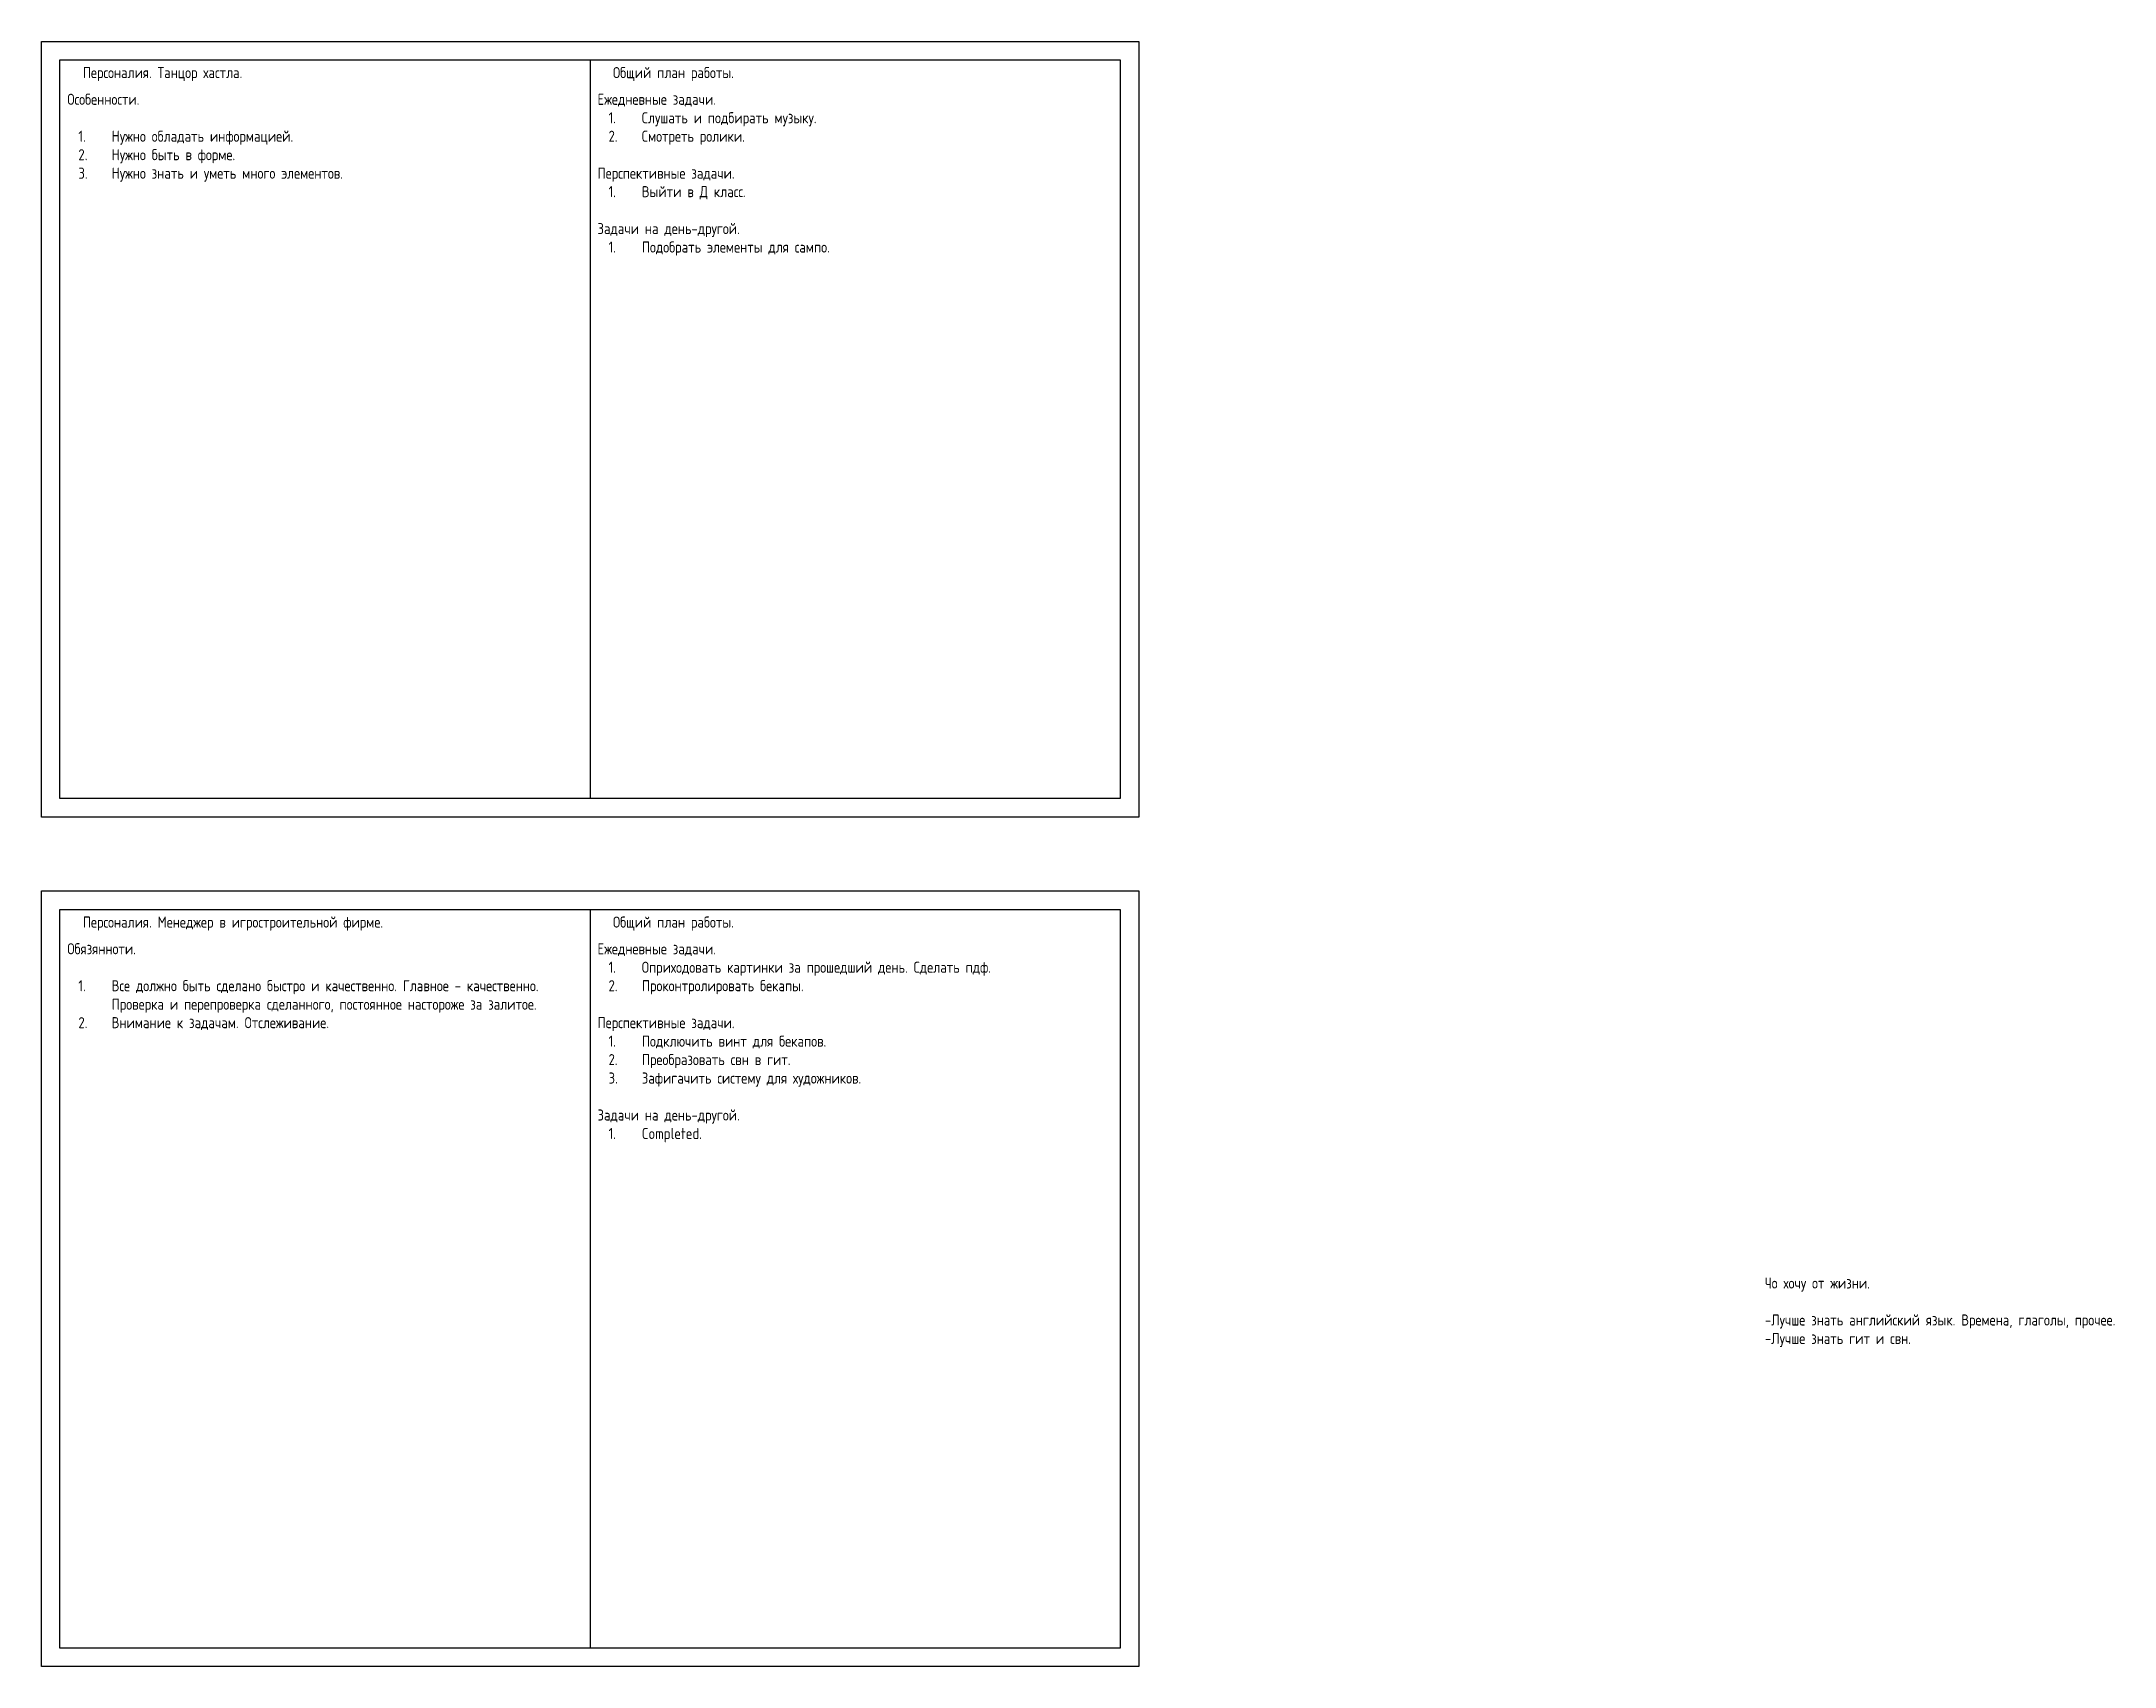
# Model space of a CAD drawing. Header units: millimetres. Extents: x -978 to 2856, y -2564 to 866.
# Drawn here: x -426 to 135, y 426 to 866 of the extents above; entities that cross this region are included whole.
import ezdxf

# ---------------------------------------------------------------- set-up
doc = ezdxf.new("R2010")
doc.units = ezdxf.units.MM
doc.header["$MEASUREMENT"] = 0
doc.styles.add('texxt', font='romans.shx', dxfattribs={"width": 0.8})

msp = doc.modelspace()

# ---------------------------------------------------------------- texts
at = {"char_height": 3, "style": 'texxt'}
for s, width, heights, insert, attachment_point in [('Персоналия. Танцор хастла.', 242.2389, [3.79], (-414.82, 854.91), 7), ('Общий план работы.', 242.2389, [0], (-271.32, 854.91), 7), ('Особенности.\\P\\P\\pi-9,l12,t12;1.^IНужно обладать информацией.\\P2.^IНужно быть в форме.\\P3.^IНужно знать и уметь много элементов.', 141.5, [0], (-419, 851.5), 1), ('Ежедневные задачи.\\P\\pi-9,l12,t12;1.^IСлушать и подбирать музыку.\\P2.^IСмотреть ролики.\\P\\pi0,l0,tz;\\PПерспективные задачи.\\P\\pi-9,l12,t12;1.^IВыйти в Д класс.\\P\\pi0,l0,tz;\\PЗадачи на день-другой.\\P\\pi-9,l12,t12;1.^IПодобрать элементы для сампо.', 141.5, [0], (-275.5, 851.5), 1), ('Персоналия. Менеджер в игростроительной фирме.', 242.2389, [3.79], (-414.82, 624.91), 7), ('Общий план работы.', 242.2389, [0], (-271.32, 624.91), 7), ('Обязянноти.\\P\\P\\pi-9,l12,t12;1.^IВсе должно быть сделано быстро и качественно. Главное - качественно. Проверка и перепроверка сделанного, постоянное настороже за залитое.\\P2.^IВнимание к задачам. Отслеживание.', 141.5, [0], (-419, 621.5), 1), ('Ежедневные задачи.\\P\\pi-9,l12,t12;1.^IОприходовать картинки за прошедший день. Сделать пдф.\\P2.^IПроконтролировать бекапы.\\P\\pi0,l0,tz;\\PПерспективные задачи.\\P\\pi-9,l12,t12;1.^IПодключить винт для бекапов.\\P2.^IПреобразовать свн в гит.\\P3.^IЗафигачить систему для художников.\\P\\pi0,l0,tz;\\PЗадачи на день-другой.\\P\\pi-9,l12,t12;1.^ICompleted.', 141.5, [0], (-275.5, 621.5), 1), ('{\\Fromans|c204;Чо хочу от жизни}.\\P\\P-{\\Fromans|c204;Лучше знать английский язык}. {\\Fromans|c204;Времена}, {\\Fromans|c204;глаголы}, {\\Fromans|c204;прочее}.\\P-{\\Fromans|c204;Лучше знать гит и свн}.', 141.5, [0], (40.5, 531), 1)]:
    msp.add_mtext_dynamic_manual_height_columns(s, width=width, gutter_width=20, heights=heights, dxfattribs=dict(at, insert=insert, attachment_point=attachment_point))

# ---------------------------------------------------------------- linework, layer by layer
for p, q in [((-277.5, 860.66), (-277.5, 660.66)), ((-277.5, 630.66), (-277.5, 430.66))]:
    msp.add_line(p, q)
for points in [[(-426, 865.66), (-129, 865.66), (-129, 655.66), (-426, 655.66)], [(-421, 860.66), (-134, 860.66), (-134, 660.66), (-421, 660.66)], [(-426, 635.66), (-129, 635.66), (-129, 425.66), (-426, 425.66)], [(-421, 630.66), (-134, 630.66), (-134, 430.66), (-421, 430.66)]]:
    msp.add_lwpolyline(points, close=True)

msp.set_redraw_order([(e.dxf.handle, doc.entitydb.next_handle()) for e in msp.query("TEXT MTEXT ATTDEF DIMENSION ARC_DIMENSION")])  # texts and dimensions are drawn at this point

doc.saveas('drawing.dxf')
